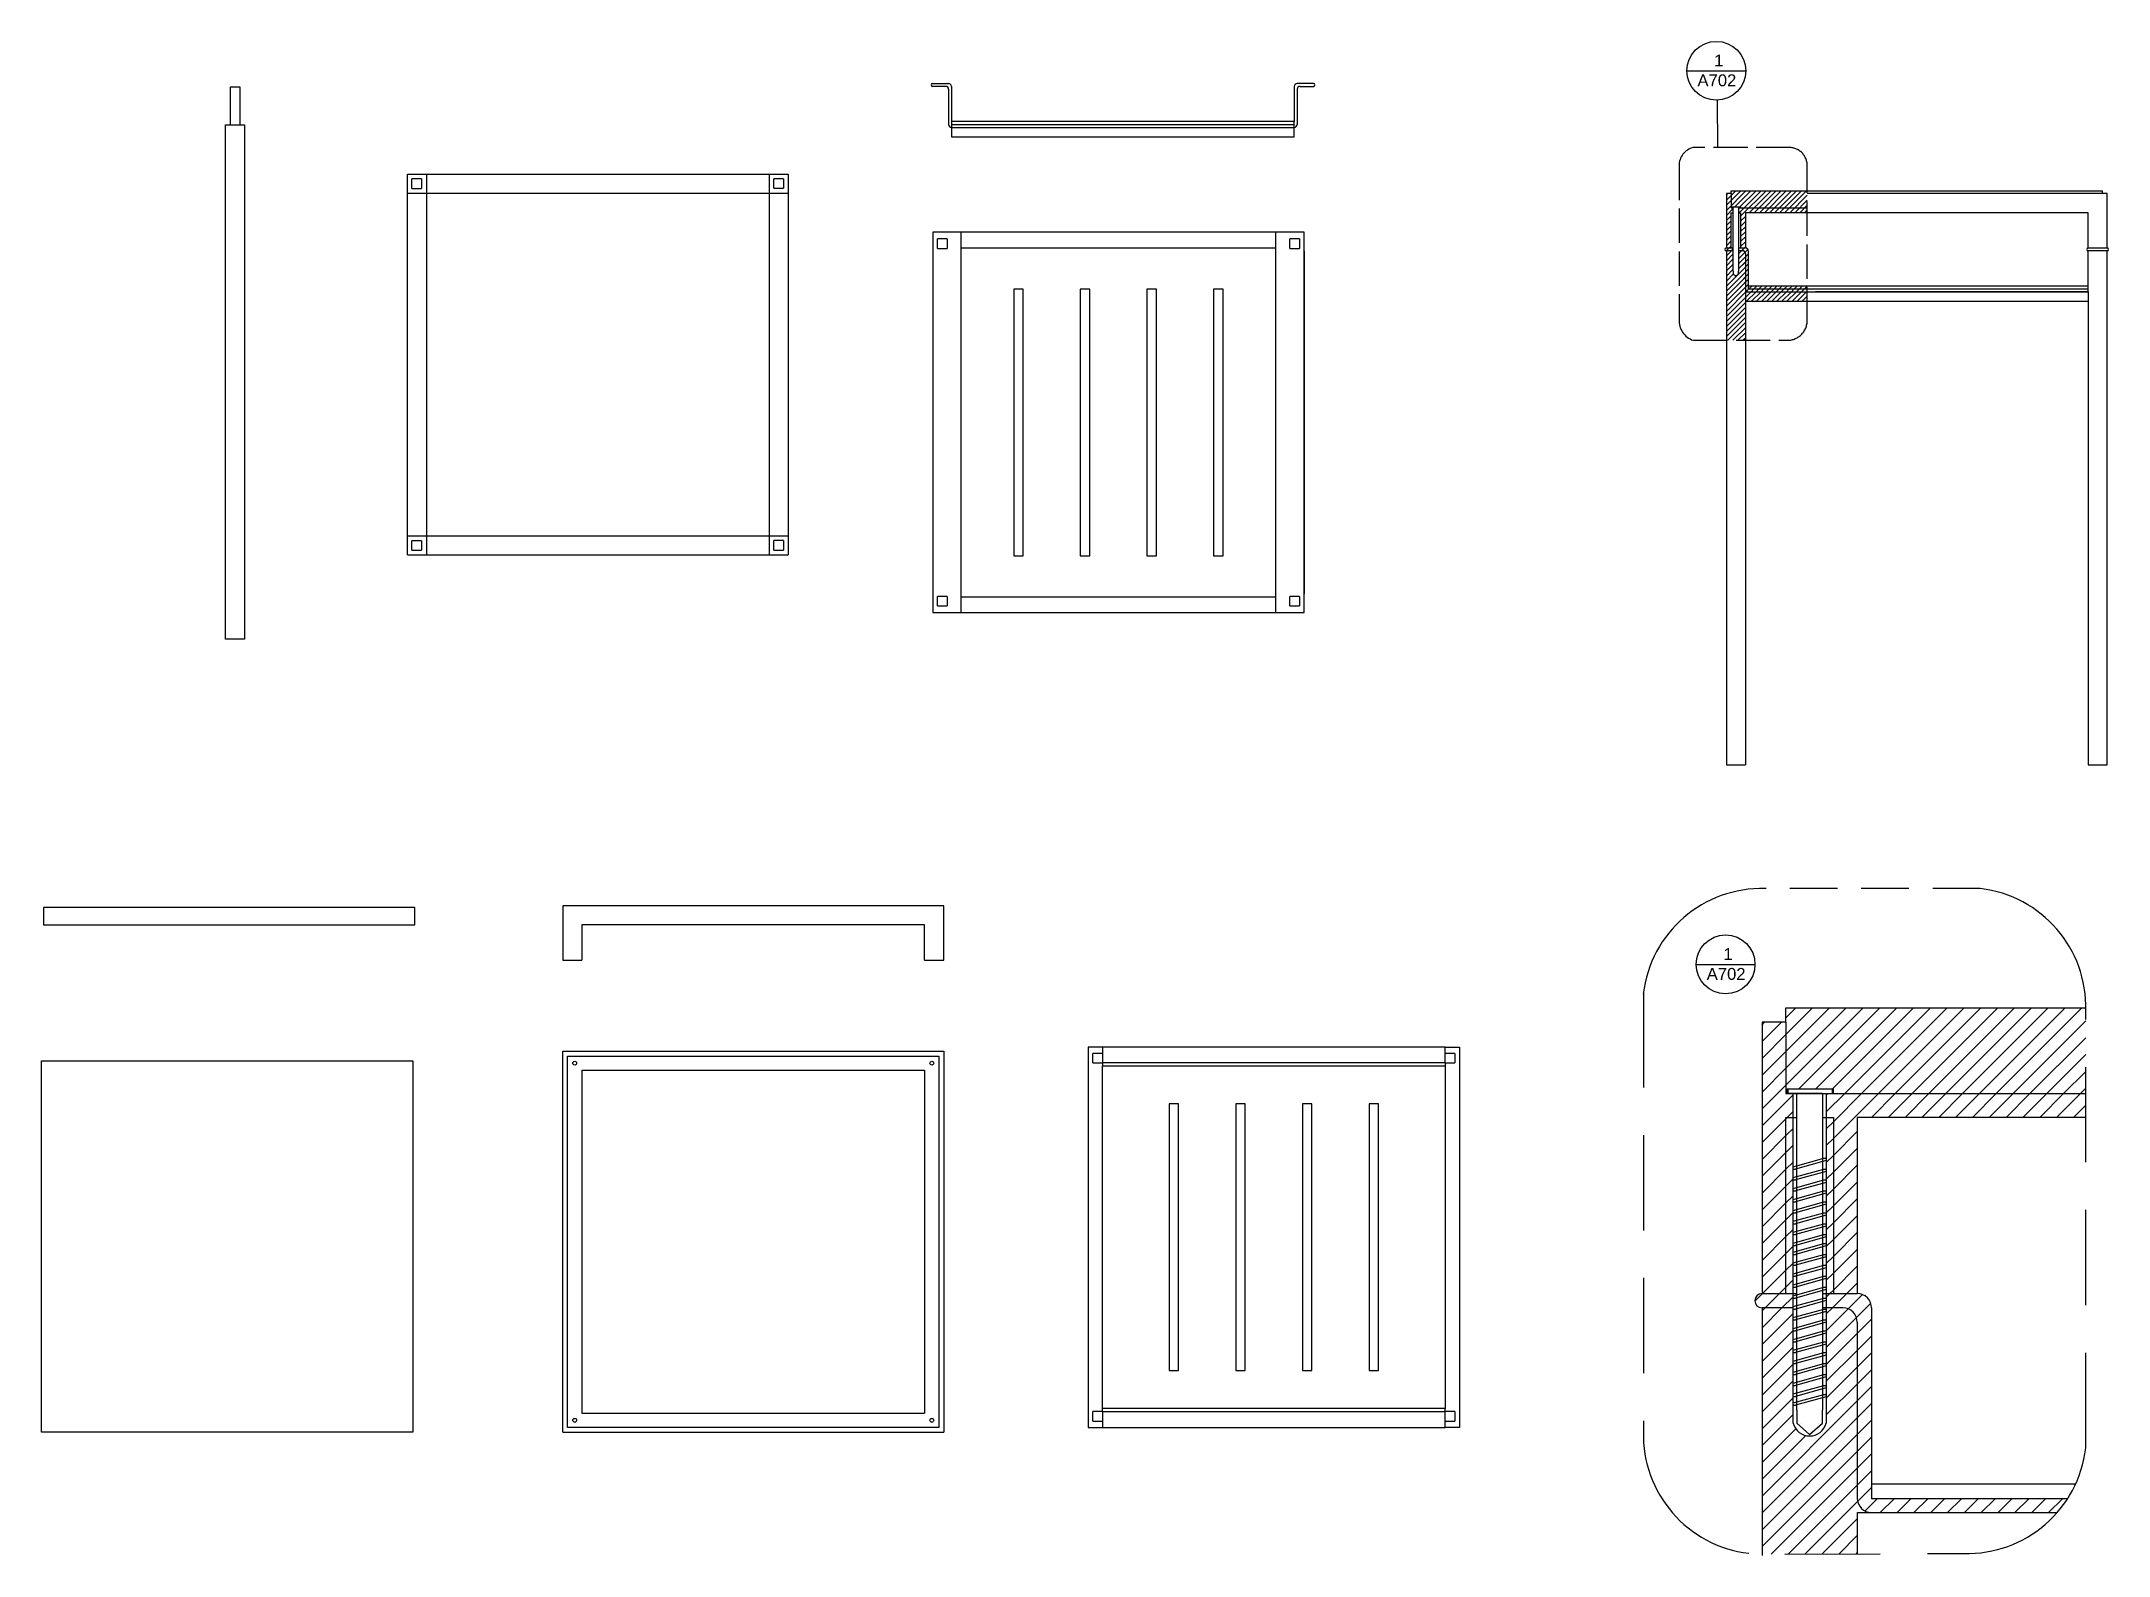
# Model space of a CAD drawing. Header units: inches. Extents: x 241 to 677, y 530 to 821.
# Drawn here: x 240.8 to 457.9, y 661.7 to 820.7 of the extents above; entities that cross this region are included whole.
import ezdxf

# ---------------------------------------------------------------- set-up
doc = ezdxf.new("R2010")
doc.units = ezdxf.units.IN
doc.header["$MEASUREMENT"] = 0
doc.linetypes.add('ACAD_ISO02W100', pattern=[15, 12, -3])
doc.linetypes.add('DASHEDX2', pattern=[1.5, 1, -0.5])
doc.styles.get("Standard").update_dxf_attribs({"font": 'Arial.ttf'})
pattern_1 = [(45, (159.23077, 451.64656), (-0.26516504, 0.26516504), [])]
pattern_2 = [(45, (159.2308, 451.6466), (-0.8838835, 0.8838835), [])]

msp = doc.modelspace()

# ---------------------------------------------------------------- texts
at = {"color": 4, "char_height": 1.25, "attachment_point": 1}
for insert in [(415.03, 819.31), (416, 725.47)]:
    msp.add_mtext_dynamic_manual_height_columns('\\pi1.41546;1\\P\\pi-0.34102;A702', width=3.2914, gutter_width=1, heights=[0], dxfattribs=dict(at, insert=insert))

# ---------------------------------------------------------------- hatches: boundary and pattern name
h = msp.add_hatch()
h.set_pattern_fill('ANSI31', color=8, scale=3)
h.set_pattern_definition(pattern_1)
h.paths.add_polyline_path([(426.22, 805), (418.22, 805), (418.22, 804.7), (418.22, 803.2), (418.25, 803.2), (418.25, 803.3), (418.99, 803.3), (419.19, 803.3), (419.19, 803.2), (426.22, 803.2)])
h.paths.add_polyline_path([(426.22, 803.2), (418.99, 803.2), (418.99, 802.7), (419.22, 802.7), (419.22, 799), (419.72, 799), (419.72, 802.7), (426.22, 802.7)])
h.paths.add_polyline_path([(418.45, 803.2), (418.25, 803.2), (418.22, 803.2), (418.22, 804.7), (417.72, 804.7), (417.72, 799), (418.22, 799), (418.22, 802.7), (418.45, 802.7)])
h = msp.add_hatch()
h.set_pattern_fill('ANSI31', color=8, scale=3)
h.set_pattern_definition(pattern_1)
h.paths.add_polyline_path([(418.45, 799), (417.72, 799, 1), (417.72, 798.7), (418.45, 798.7)])
h = msp.add_hatch()
h.set_pattern_fill('ANSI31', color=8, scale=3)
h.set_pattern_definition(pattern_1)
h.paths.add_polyline_path([(420.02, 798.73, 0.368665), (419.75, 799), (419.72, 799), (418.99, 799), (418.99, 798.7), (419.72, 794.68), (419.72, 794.4), (426.22, 794.4), (426.23, 794.7), (420.02, 794.7)])
h = msp.add_hatch()
h.set_pattern_fill('ANSI31', color=8, scale=3)
h.set_pattern_definition(pattern_1)
h.paths.add_polyline_path([(419.72, 794.68, -0.01787), (419.72, 794.7), (419.72, 798.4, 0.413184), (419.42, 798.7), (418.99, 798.7), (418.99, 796.55), (418.99, 796.28), (418.72, 796.04), (418.45, 796.28), (418.45, 796.55), (418.45, 798.7), (417.72, 798.7), (417.72, 789.3), (419.72, 789.3), (419.72, 794.4), (419.72, 794.4)])
h = msp.add_hatch()
h.set_pattern_fill('ANSI31', color=8, scale=3)
h.set_pattern_definition(pattern_1)
h.paths.add_polyline_path([(420.02, 795), (420.02, 794.7), (426.22, 794.7), (426.22, 795)])
h = msp.add_hatch()
h.set_pattern_fill('ANSI31', color=8, scale=3)
h.set_pattern_definition(pattern_1)
h.paths.add_polyline_path([(426.22, 794.4), (419.72, 794.4), (419.72, 793.4), (426.22, 793.4)])
h = msp.add_hatch()
h.set_pattern_fill('ANSI31', color=8, scale=10)
h.set_pattern_definition(pattern_2)
h.paths.add_polyline_path([(455.47, 719.19), (423.97, 719.19), (423.97, 717.69), (423.97, 717.69), (423.97, 710.19), (424.11, 710.69), (427.83, 710.69), (427.94, 710.69), (428.94, 710.69), (428.94, 710.19), (455.47, 710.19)])
h = msp.add_hatch()
h.set_pattern_fill('ANSI31', color=8, scale=10)
h.set_pattern_definition(pattern_2)
h.paths.add_polyline_path([(424.73, 689.19), (421.47, 689.19, 1), (421.47, 687.69), (424.73, 687.69)])
h.paths.add_polyline_path([(431.47, 689.19), (428.22, 689.19), (428.22, 688.72), (428.22, 688.72), (428.22, 688.47), (428.22, 687.69), (429.97, 687.69, -0.413184), (431.47, 686.19), (431.47, 667.69, 0.414213), (432.97, 666.19), (452.46, 666.19, 0.037392), (453.58, 667.69), (432.97, 667.69), (432.97, 687.69), (432.97, 687.69, 0.414217)])
h.paths.add_polyline_path([(431.47, 707.69), (455.47, 707.69), (455.47, 710.19), (428.22, 710.19), (428.22, 707.69), (428.97, 707.69), (428.97, 689.19), (431.47, 689.19)])
h.paths.add_polyline_path([(424.73, 710.19), (423.97, 710.19), (423.97, 717.69), (421.47, 717.69), (421.47, 689.19), (423.97, 689.19), (423.97, 707.69), (424.73, 707.69)])
h = msp.add_hatch()
h.set_pattern_fill('ANSI31', color=8, scale=10)
h.set_pattern_definition(pattern_2)
h.paths.add_polyline_path([(423.97, 707.69), (423.97, 689.19), (424.73, 689.19), (424.73, 692.16), (424.73, 692.16), (424.73, 692.41), (424.73, 707.69)])
h.paths.add_polyline_path([(428.97, 707.69), (428.22, 707.69), (428.22, 703.41), (428.22, 703.41), (428.22, 703.16), (428.22, 689.19), (428.97, 689.19)])
h = msp.add_hatch()
h.set_pattern_fill('ANSI31', color=8, scale=10)
h.set_pattern_definition(pattern_2)
edge = h.paths.add_edge_path()
edge.add_line((431.47, 687.69), (428.22, 687.69))
edge.add_line((428.22, 687.69), (428.22, 675.59))
edge.add_arc((426.47, 676.04), 1.8, 194.5028, 345.4972, ccw=False)
edge.add_line((424.73, 675.59), (424.73, 687.69))
edge.add_line((424.73, 687.69), (421.47, 687.69))
edge.add_line((421.47, 687.69), (421.47, 661.82))
edge.add_line((421.47, 661.82), (431.47, 661.89))
edge.add_line((431.47, 661.89), (431.47, 687.69))

# ---------------------------------------------------------------- linework, layer by layer
at = {"color": 4}
for p, q in [((413.58, 817.59), (419.76, 817.59)), ((416.84, 809.54), (416.78, 814.51)), ((414.55, 723.75), (420.73, 723.75))]:
    msp.add_line(p, q, dxfattribs=at)
at = {"color": 7}
for p, q in [((260.62, 811.91), (260.62, 815.91)), ((260.62, 815.91), (261.62, 815.91)), ((261.62, 815.91), (261.62, 811.91)), ((334.35, 816.26), (336.05, 816.26)), ((335.75, 815.96), (334.35, 815.96)), ((336.05, 815.66), (336.05, 811.96)), ((336.35, 815.96), (336.35, 812.26)), ((372.35, 815.96), (372.35, 812.26)), ((374.35, 816.26), (372.65, 816.26)), ((372.65, 815.66), (372.65, 811.96)), ((372.95, 815.96), (374.35, 815.96)), ((336.35, 811.96), (372.35, 811.96)), ((260.12, 757.91), (260.12, 811.91)), ((260.12, 811.91), (262.12, 811.91)), ((260.12, 811.91), (260.62, 811.91)), ((262.12, 811.91), (262.12, 757.91)), ((336.35, 811.66), (372.35, 811.66)), ((279.21, 766.76), (279.21, 806.76)), ((279.21, 806.76), (319.21, 806.76)), ((281.21, 806.76), (281.21, 766.76)), ((317.21, 806.76), (317.21, 766.76)), ((319.21, 806.76), (319.21, 766.76)), ((279.21, 804.76), (319.21, 804.76)), ((335.88, 800.64), (334.38, 800.64)), ((334.38, 800.64), (334.38, 760.7)), ((371.88, 800.64), (335.88, 800.64)), ((337.38, 800.64), (335.88, 800.64)), ((337.38, 760.7), (337.38, 800.64)), ((370.38, 798.97), (337.38, 798.97)), ((370.38, 800.64), (370.38, 760.7)), ((373.38, 800.64), (371.88, 800.64)), ((373.38, 760.7), (373.38, 800.64)), ((370.38, 798.67), (370.38, 762.67)), ((373.38, 798.67), (373.38, 762.67)), ((342.88, 794.67), (342.88, 766.67)), ((343.88, 794.67), (342.88, 794.67)), ((343.88, 766.67), (343.88, 794.67)), ((349.88, 794.67), (349.88, 766.67)), ((350.88, 794.67), (349.88, 794.67)), ((350.88, 766.67), (350.88, 794.67)), ((356.88, 794.67), (356.88, 766.67)), ((357.88, 794.67), (356.88, 794.67)), ((357.88, 766.67), (357.88, 794.67)), ((363.88, 794.67), (363.88, 766.67)), ((364.88, 794.67), (363.88, 794.67)), ((364.88, 766.67), (364.88, 794.67)), ((279.21, 768.76), (319.21, 768.76)), ((279.21, 766.76), (319.21, 766.76)), ((342.88, 766.67), (343.88, 766.67)), ((349.88, 766.67), (350.88, 766.67)), ((356.88, 766.67), (357.88, 766.67)), ((363.88, 766.67), (364.88, 766.67)), ((337.38, 762.37), (370.38, 762.37)), ((334.38, 760.7), (335.88, 760.7)), ((335.88, 760.7), (371.88, 760.7)), ((335.88, 760.7), (337.38, 760.7)), ((370.38, 760.7), (371.88, 760.7)), ((371.88, 760.7), (373.38, 760.7)), ((262.12, 757.91), (260.12, 757.91)), ((335.53, 729.92), (295.53, 729.92)), ((295.53, 729.92), (295.53, 724.22)), ((335.53, 724.22), (335.53, 729.92)), ((295.53, 724.22), (297.53, 724.22)), ((333.53, 724.22), (335.53, 724.22)), ((423.97, 717.69), (423.97, 719.19)), ((423.97, 719.19), (455.47, 719.19)), ((423.97, 717.69), (421.47, 717.69)), ((421.47, 717.69), (421.47, 689.19)), ((423.97, 717.69), (423.97, 710.19)), ((295.53, 674.64), (295.53, 714.64)), ((295.53, 714.64), (335.53, 714.64)), ((335.53, 714.64), (335.53, 674.64)), ((352.2, 715.08), (350.7, 715.08)), ((350.7, 715.08), (350.7, 675.14)), ((388.2, 715.08), (352.2, 715.08)), ((352.2, 715.08), (352.2, 713.41)), ((388.2, 713.41), (388.2, 715.08)), ((388.2, 715.08), (389.7, 715.08)), ((389.7, 715.08), (389.7, 675.14)), ((297.53, 712.64), (297.53, 676.64)), ((297.53, 712.64), (333.53, 712.64)), ((333.53, 712.64), (333.53, 676.64)), ((388.2, 713.41), (352.2, 713.41)), ((352.2, 713.41), (352.2, 713.11)), ((388.2, 713.41), (388.2, 713.11)), ((423.97, 710.19), (424.22, 710.19)), ((428.94, 710.19), (455.47, 710.19)), ((359.2, 709.11), (359.2, 681.11)), ((360.2, 709.11), (359.2, 709.11)), ((360.2, 681.11), (360.2, 709.11)), ((366.2, 709.11), (366.2, 681.11)), ((367.2, 709.11), (366.2, 709.11)), ((367.2, 681.11), (367.2, 709.11)), ((373.2, 709.11), (373.2, 681.11)), ((374.2, 709.11), (373.2, 709.11)), ((374.2, 681.11), (374.2, 709.11)), ((380.2, 709.11), (380.2, 681.11)), ((381.2, 709.11), (380.2, 709.11)), ((381.2, 681.11), (381.2, 709.11)), ((423.97, 689.19), (423.97, 707.69)), ((423.97, 707.69), (425.11, 707.69)), ((427.83, 707.69), (428.97, 707.69)), ((428.97, 707.69), (428.97, 689.19)), ((421.47, 689.19), (425.11, 689.19)), ((427.83, 689.19), (431.47, 689.19)), ((421.47, 687.69), (421.47, 661.67)), ((424.73, 687.69), (421.47, 687.69)), ((429.97, 687.69), (427.83, 687.69)), ((431.47, 686.19), (431.47, 667.69)), ((432.97, 687.69), (432.97, 669.19)), ((359.2, 681.11), (360.2, 681.11)), ((366.2, 681.11), (367.2, 681.11)), ((373.2, 681.11), (374.2, 681.11)), ((380.2, 681.11), (381.2, 681.11)), ((297.53, 676.64), (333.53, 676.64)), ((352.2, 676.81), (352.2, 677.11)), ((352.2, 676.81), (388.2, 676.81)), ((352.2, 676.81), (352.2, 675.14)), ((388.2, 676.81), (388.2, 677.11)), ((388.2, 675.14), (388.2, 676.81)), ((295.53, 674.64), (335.53, 674.64)), ((350.7, 675.14), (352.2, 675.14)), ((352.2, 675.14), (388.2, 675.14)), ((389.7, 675.14), (388.2, 675.14)), ((432.97, 667.69), (453.58, 667.69)), ((431.47, 666.19), (431.47, 661.85)), ((431.48, 666.19), (452.46, 666.19))]:
    msp.add_line(p, q, dxfattribs=at)
at = {"color": 4, "linetype": 'ACAD_ISO02W100', "ltscale": 0.3}
for p, q in [((412.75, 807.63), (412.75, 791.26)), ((424.47, 809.54), (414.24, 809.54)), ((426.22, 791.27), (426.22, 807.63)), ((414.24, 789.3), (424.13, 789.3))]:
    msp.add_line(p, q, dxfattribs=at)
at = {"color": 6}
for p, q in [((280.69, 806.25), (279.69, 806.25)), ((279.69, 805.25), (279.69, 806.25)), ((280.69, 806.25), (280.69, 805.25)), ((318.7, 806.26), (317.7, 806.26)), ((317.7, 805.26), (317.7, 806.26)), ((318.7, 806.26), (318.7, 805.26)), ((279.69, 805.25), (280.69, 805.25)), ((317.7, 805.26), (318.7, 805.26)), ((418.25, 803.2), (418.25, 803.3)), ((418.25, 803.3), (418.99, 803.3)), ((418.99, 803.3), (419.19, 803.3)), ((419.19, 803.3), (419.19, 803.2)), ((418.22, 803.2), (418.45, 803.2)), ((418.45, 803.2), (418.25, 803.2)), ((418.45, 796.55), (418.45, 803.2)), ((418.99, 803.2), (418.99, 796.55)), ((418.99, 803.2), (419.19, 803.2)), ((335.88, 799.94), (334.88, 799.94)), ((334.88, 798.94), (334.88, 799.94)), ((334.88, 798.94), (335.88, 798.94)), ((335.88, 799.94), (335.88, 798.94)), ((372.88, 799.94), (371.88, 799.94)), ((371.88, 798.94), (371.88, 799.94)), ((371.88, 798.94), (372.88, 798.94)), ((372.88, 799.94), (372.88, 798.94)), ((418.45, 796.55), (418.45, 796.28)), ((418.45, 796.28), (418.72, 796.04)), ((418.72, 796.04), (418.99, 796.28)), ((418.99, 796.28), (418.99, 796.55)), ((280.69, 768.25), (279.69, 768.25)), ((279.69, 767.25), (279.69, 768.25)), ((279.69, 767.25), (280.69, 767.25)), ((280.69, 768.25), (280.69, 767.25)), ((318.71, 768.26), (317.71, 768.26)), ((317.71, 767.26), (317.71, 768.26)), ((317.71, 767.26), (318.71, 767.26)), ((318.71, 768.26), (318.71, 767.26)), ((335.88, 762.4), (334.88, 762.4)), ((334.88, 761.4), (334.88, 762.4)), ((335.88, 762.4), (335.88, 761.4)), ((372.88, 762.4), (371.88, 762.4)), ((371.88, 761.4), (371.88, 762.4)), ((372.88, 762.4), (372.88, 761.4)), ((334.88, 761.4), (335.88, 761.4)), ((371.88, 761.4), (372.88, 761.4)), ((352.2, 714.41), (351.2, 714.41)), ((351.2, 713.41), (351.2, 714.41)), ((352.2, 714.41), (352.2, 713.41)), ((389.2, 714.41), (388.2, 714.41)), ((388.2, 713.41), (388.2, 714.41)), ((389.2, 714.41), (389.2, 713.41)), ((351.2, 713.41), (352.2, 713.41)), ((388.2, 713.41), (389.2, 713.41)), ((424.73, 702.51), (427.97, 703.41)), ((427.97, 703.41), (428.22, 703.41)), ((428.22, 703.41), (428.22, 703.16)), ((424.73, 702.26), (424.73, 702.51)), ((424.73, 702.26), (424.97, 702.26)), ((424.73, 701.37), (427.97, 702.26)), ((424.73, 701.12), (424.73, 701.37)), ((428.22, 703.16), (424.97, 702.26)), ((428.22, 702.01), (424.97, 701.12)), ((427.97, 702.26), (428.22, 702.26)), ((428.22, 702.26), (428.22, 702.01)), ((424.73, 701.12), (424.97, 701.12)), ((424.73, 700.22), (427.97, 701.12)), ((424.73, 699.97), (424.73, 700.22)), ((424.73, 699.97), (424.97, 699.97)), ((424.73, 699.07), (427.97, 699.97)), ((424.73, 698.82), (424.73, 699.07)), ((428.22, 700.87), (424.97, 699.97)), ((428.22, 699.72), (424.97, 698.82)), ((427.97, 701.12), (428.22, 701.12)), ((427.97, 699.97), (428.22, 699.97)), ((428.22, 701.12), (428.22, 700.87)), ((428.22, 699.97), (428.22, 699.72)), ((424.73, 698.82), (424.97, 698.82)), ((424.73, 697.93), (427.97, 698.82)), ((424.73, 697.68), (424.73, 697.93)), ((424.73, 697.68), (424.97, 697.68)), ((424.73, 696.78), (427.97, 697.68)), ((428.22, 698.58), (424.97, 697.68)), ((428.22, 697.43), (424.97, 696.53)), ((427.97, 698.82), (428.22, 698.82)), ((427.97, 697.68), (428.22, 697.68)), ((428.22, 698.82), (428.22, 698.58)), ((428.22, 697.68), (428.22, 697.43)), ((424.73, 696.53), (424.73, 696.78)), ((424.73, 696.53), (424.97, 696.53)), ((424.73, 695.63), (427.97, 696.53)), ((424.73, 695.39), (424.73, 695.63)), ((424.73, 695.39), (424.97, 695.39)), ((424.73, 694.49), (427.97, 695.39)), ((428.22, 696.28), (424.97, 695.39)), ((428.22, 695.14), (424.97, 694.24)), ((427.97, 696.53), (428.22, 696.53)), ((427.97, 695.39), (428.22, 695.39)), ((428.22, 696.53), (428.22, 696.28)), ((428.22, 695.39), (428.22, 695.14)), ((424.73, 694.24), (424.73, 694.49)), ((424.73, 693.55), (427.97, 694.45)), ((424.73, 694.24), (424.97, 694.24)), ((424.73, 693.31), (424.73, 693.55)), ((424.73, 692.41), (427.97, 693.31)), ((424.73, 693.31), (424.97, 693.31)), ((428.22, 694.2), (424.97, 693.31)), ((428.22, 693.06), (424.97, 692.16)), ((427.97, 694.45), (428.22, 694.45)), ((427.97, 693.31), (428.22, 693.31)), ((428.22, 694.45), (428.22, 694.2)), ((428.22, 693.31), (428.22, 693.06)), ((424.73, 692.16), (424.73, 692.41)), ((424.73, 692.16), (424.97, 692.16)), ((424.73, 691.26), (427.97, 692.16)), ((424.73, 691.01), (424.73, 691.26)), ((424.73, 691.01), (424.97, 691.01)), ((424.73, 690.11), (427.97, 691.01)), ((428.22, 691.91), (424.97, 691.01)), ((428.22, 690.76), (424.97, 689.87)), ((427.97, 692.16), (428.22, 692.16)), ((427.97, 691.01), (428.22, 691.01)), ((428.22, 692.16), (428.22, 691.91)), ((428.22, 691.01), (428.22, 690.76)), ((424.73, 689.87), (424.73, 690.11)), ((424.73, 689.87), (424.97, 689.87)), ((424.73, 688.97), (427.97, 689.87)), ((424.73, 688.72), (424.73, 688.97)), ((424.73, 688.72), (424.97, 688.72)), ((424.73, 687.82), (427.97, 688.72)), ((428.22, 689.62), (424.97, 688.72)), ((428.22, 688.47), (424.97, 687.57)), ((427.97, 689.87), (428.22, 689.87)), ((427.97, 688.72), (428.22, 688.72)), ((428.22, 689.87), (428.22, 689.62)), ((428.22, 688.72), (428.22, 688.47)), ((424.73, 687.57), (424.73, 687.82)), ((424.73, 687.57), (424.97, 687.57)), ((424.73, 686.67), (427.97, 687.57)), ((424.73, 686.43), (424.73, 686.67)), ((424.73, 686.43), (424.97, 686.43)), ((424.73, 685.53), (427.97, 686.43)), ((428.22, 687.32), (424.97, 686.43)), ((428.22, 686.18), (424.97, 685.28)), ((427.97, 687.57), (428.22, 687.57)), ((427.97, 686.43), (428.22, 686.43)), ((428.22, 687.57), (428.22, 687.32)), ((428.22, 686.43), (428.22, 686.18)), ((424.73, 685.28), (424.73, 685.53)), ((424.73, 685.28), (424.97, 685.28)), ((424.73, 684.38), (427.97, 685.28)), ((424.73, 684.13), (424.73, 684.38)), ((424.73, 684.13), (424.97, 684.13)), ((424.73, 683.24), (427.97, 684.13)), ((428.22, 685.03), (424.97, 684.13)), ((428.22, 683.88), (424.97, 682.99)), ((427.97, 685.28), (428.22, 685.28)), ((427.97, 684.13), (428.22, 684.13)), ((428.22, 685.28), (428.22, 685.03)), ((428.22, 684.13), (428.22, 683.88)), ((424.73, 682.99), (424.73, 683.24)), ((424.73, 682.99), (424.97, 682.99)), ((424.73, 682.09), (427.97, 682.99)), ((424.73, 681.84), (424.73, 682.09)), ((424.73, 681.84), (424.97, 681.84)), ((424.73, 680.94), (427.97, 681.84)), ((428.22, 682.74), (424.97, 681.84)), ((427.97, 682.99), (428.22, 682.99)), ((427.97, 681.84), (428.22, 681.84)), ((428.22, 682.99), (428.22, 682.74)), ((428.22, 681.84), (428.22, 681.59)), ((424.73, 680.69), (424.73, 680.94)), ((424.73, 680.69), (424.97, 680.69)), ((424.73, 679.8), (427.97, 680.69)), ((424.73, 679.55), (424.73, 679.8)), ((424.73, 679.55), (424.97, 679.55)), ((424.73, 678.65), (427.97, 679.55)), ((428.22, 681.59), (424.97, 680.69)), ((428.22, 680.44), (424.97, 679.55)), ((427.97, 680.69), (428.22, 680.69)), ((427.97, 679.55), (428.22, 679.55)), ((428.22, 680.69), (428.22, 680.44)), ((428.22, 679.55), (428.22, 679.3)), ((424.73, 678.4), (424.73, 678.65)), ((424.73, 677.72), (427.97, 678.61)), ((424.73, 678.4), (424.97, 678.4)), ((424.73, 677.47), (424.73, 677.72)), ((424.73, 677.47), (424.97, 677.47)), ((428.22, 679.3), (424.97, 678.4)), ((428.22, 678.36), (424.97, 677.47)), ((427.97, 678.61), (428.22, 678.61)), ((428.22, 678.61), (428.22, 678.36)), ((352.2, 676.81), (351.2, 676.81)), ((351.2, 675.81), (351.2, 676.81)), ((351.2, 675.81), (352.2, 675.81)), ((352.2, 676.81), (352.2, 675.81)), ((389.2, 676.81), (388.2, 676.81)), ((388.2, 675.81), (388.2, 676.81)), ((388.2, 675.81), (389.2, 675.81)), ((389.2, 676.81), (389.2, 675.81))]:
    msp.add_line(p, q, dxfattribs=at)
for p, q in [((418.22, 804.7), (417.72, 804.7)), ((417.72, 804.7), (417.72, 799)), ((418.22, 804.7), (418.22, 805)), ((418.22, 805), (457.22, 805)), ((418.22, 804.7), (418.22, 803.2)), ((457.72, 804.7), (426.22, 804.7)), ((457.22, 804.7), (457.22, 805)), ((457.72, 799), (457.72, 804.7)), ((418.22, 799), (418.22, 802.7)), ((418.22, 802.7), (418.45, 802.7)), ((418.99, 803.2), (426.22, 803.2)), ((418.99, 802.7), (419.22, 802.7)), ((419.22, 802.7), (419.22, 799)), ((455.72, 802.7), (419.72, 802.7)), ((419.72, 802.7), (419.72, 799)), ((455.72, 799), (455.72, 802.7)), ((417.72, 799), (418.45, 799)), ((418.99, 799), (419.72, 799)), ((455.72, 799), (457.72, 799)), ((417.72, 798.7), (417.72, 744.7)), ((418.45, 798.7), (417.72, 798.7)), ((419.42, 798.7), (418.99, 798.7)), ((419.72, 798.4), (419.72, 794.7)), ((420.02, 798.7), (420.02, 794.7)), ((455.72, 794.4), (455.72, 798.7)), ((457.72, 798.7), (455.72, 798.7)), ((457.72, 744.7), (457.72, 798.7)), ((419.72, 795), (419.72, 793.4)), ((427.09, 795), (420.02, 795)), ((420.02, 794.7), (426.23, 794.7)), ((426.23, 794.7), (455.72, 794.7)), ((455.72, 795), (427.09, 795)), ((419.72, 794.4), (419.72, 744.7)), ((419.72, 794.4), (427.09, 794.4)), ((419.72, 793.4), (427.09, 793.4)), ((420.02, 794.4), (420.02, 794.4)), ((455.72, 794.4), (427.09, 794.4)), ((427.09, 794.4), (455.72, 794.4)), ((427.09, 793.4), (455.72, 793.4)), ((455.72, 794.4), (455.72, 744.7)), ((417.72, 744.7), (419.72, 744.7)), ((455.72, 744.7), (457.72, 744.7)), ((423.97, 717.69), (423.97, 710.19)), ((423.97, 710.19), (455.47, 710.19)), ((424.22, 710.19), (424.22, 710.69)), ((424.22, 710.69), (427.94, 710.69)), ((427.94, 710.69), (428.94, 710.69)), ((428.94, 710.69), (428.94, 710.19))]:
    msp.add_line(p, q)
at = {"color": 4, "linetype": 'DASHEDX2', "ltscale": 5}
msp.add_line((444.39, 731.73), (421.28, 731.73), dxfattribs=at)
at = {"color": 4, "linetype": 'DASHEDX2', "ltscale": 10}
for p, q in [((409.01, 720.83), (409.01, 674.01)), ((455.47, 672.98), (455.47, 719.63)), ((423.86, 661.82), (442.65, 661.9))]:
    msp.add_line(p, q, dxfattribs=at)
at = {"color": 2}
for p, q in [((424.11, 710.19), (424.11, 710.69)), ((424.11, 710.69), (427.83, 710.69)), ((427.83, 710.19), (424.11, 710.19)), ((424.73, 675.59), (424.73, 710.19)), ((425.11, 676.96), (425.11, 710.19)), ((427.83, 710.69), (428.83, 710.69)), ((427.83, 710.19), (427.83, 676.96)), ((427.83, 710.19), (428.83, 710.19)), ((428.22, 710.19), (428.22, 688.47)), ((428.83, 710.69), (428.83, 710.19)), ((424.73, 688.97), (424.73, 689.19)), ((428.22, 688.47), (428.22, 675.59)), ((425.11, 676.96), (425.11, 675.59)), ((425.11, 675.59), (426.47, 674.4)), ((426.47, 674.4), (427.83, 675.59)), ((427.83, 675.59), (427.83, 676.96))]:
    msp.add_line(p, q, dxfattribs=at)
at = {"color": 7}
for points in [[(336.35, 810.66), (372.35, 810.66), (372.35, 812.26), (336.35, 812.26)], [(240.98, 727.92), (279.98, 727.92), (279.98, 729.72), (240.98, 729.72)], [(240.77, 713.64), (279.77, 713.64), (279.77, 674.64), (240.77, 674.64)], [(296.03, 714.14), (335.03, 714.14), (335.03, 675.14), (296.03, 675.14)], [(388.2, 713.11), (388.2, 677.11), (352.2, 677.11), (352.2, 713.11)]]:
    msp.add_lwpolyline(points, close=True, dxfattribs=at)
for points in [[(333.53, 724.22), (333.53, 727.92), (297.53, 727.92), (297.53, 724.22)], [(455.47, 707.69), (431.47, 707.69), (431.47, 689.19)], [(432.97, 687.69), (432.97, 667.69)], [(454.4, 669.19), (432.97, 669.19)], [(432.97, 666.19), (432.97, 666.19)]]:
    msp.add_lwpolyline(points, dxfattribs=at)
at = {"color": 4}
for centre in [(416.67, 817.6), (417.64, 723.76)]:
    msp.add_circle(centre, 3.09, dxfattribs=at)
at = {"color": 6}
for centre in [(296.78, 713.39), (334.28, 713.39), (296.78, 675.89), (334.28, 675.89)]:
    msp.add_circle(centre, 0.2, dxfattribs=at)
at = {"color": 7}
for centre, radius, start, end in [((334.35, 816.11), 0.15, 90, 270), ((335.75, 815.66), 0.3, 0, 90.0007), ((336.05, 815.96), 0.3, 360, 90.0007), ((372.65, 815.96), 0.3, 89.9993, 180), ((372.95, 815.66), 0.3, 89.9993, 180), ((374.35, 816.11), 0.15, 270, 90), ((336.35, 811.96), 0.3, 180, 270), ((372.35, 811.96), 0.3, 270, 0), ((421.47, 688.44), 0.75, 90, 270), ((431.47, 687.69), 1.5, 0, 90.0007), ((429.97, 686.19), 1.5, 0, 90.0007), ((432.97, 667.69), 1.5, 180, 270)]:
    msp.add_arc(centre, radius, start, end, dxfattribs=at)
at = {"color": 4, "linetype": 'ACAD_ISO02W100', "ltscale": 0.3}
for centre, radius, start, end in [((414.72, 807.63), 1.97, 104.0545, 180), ((424.3, 807.63), 1.92, 360, 94.9818), ((414.95, 791.38), 2.2, 176.763, 251.3852), ((424.13, 791.39), 2.09, 270, 3.2143)]:
    msp.add_arc(centre, radius, start, end, dxfattribs=at)
for centre, radius, start, end in [((417.72, 798.85), 0.15, 90, 270), ((419.73, 798.71), 0.288, 357.6181, 92.3826), ((455.72, 798.85), 0.15, 90, 270), ((457.72, 798.85), 0.15, 270, 90), ((419.42, 798.4), 0.3, 0, 90.0007), ((420.02, 794.7), 0.3, 180, 270)]:
    msp.add_arc(centre, radius, start, end)
at = {"color": 4, "linetype": 'DASHEDX2', "ltscale": 20}
for centre, start, end in [((421.45, 719.19), 88.3563, 173.3099), ((442.93, 719.27), 358.3563, 83.3099), ((421.55, 674.37), 178.3563, 263.3099), ((443.01, 674.44), 268.3563, 353.3099)]:
    msp.add_arc(centre, 12.54, start, end, dxfattribs=at)
at = {"color": 2}
msp.add_arc((426.47, 676.04), 1.8, 194.5028, 345.4972, dxfattribs=at)

msp.set_redraw_order([(e.dxf.handle, doc.entitydb.next_handle()) for e in msp.query("TEXT MTEXT ATTDEF DIMENSION ARC_DIMENSION")])  # texts and dimensions are drawn at this point

doc.saveas('drawing.dxf')
